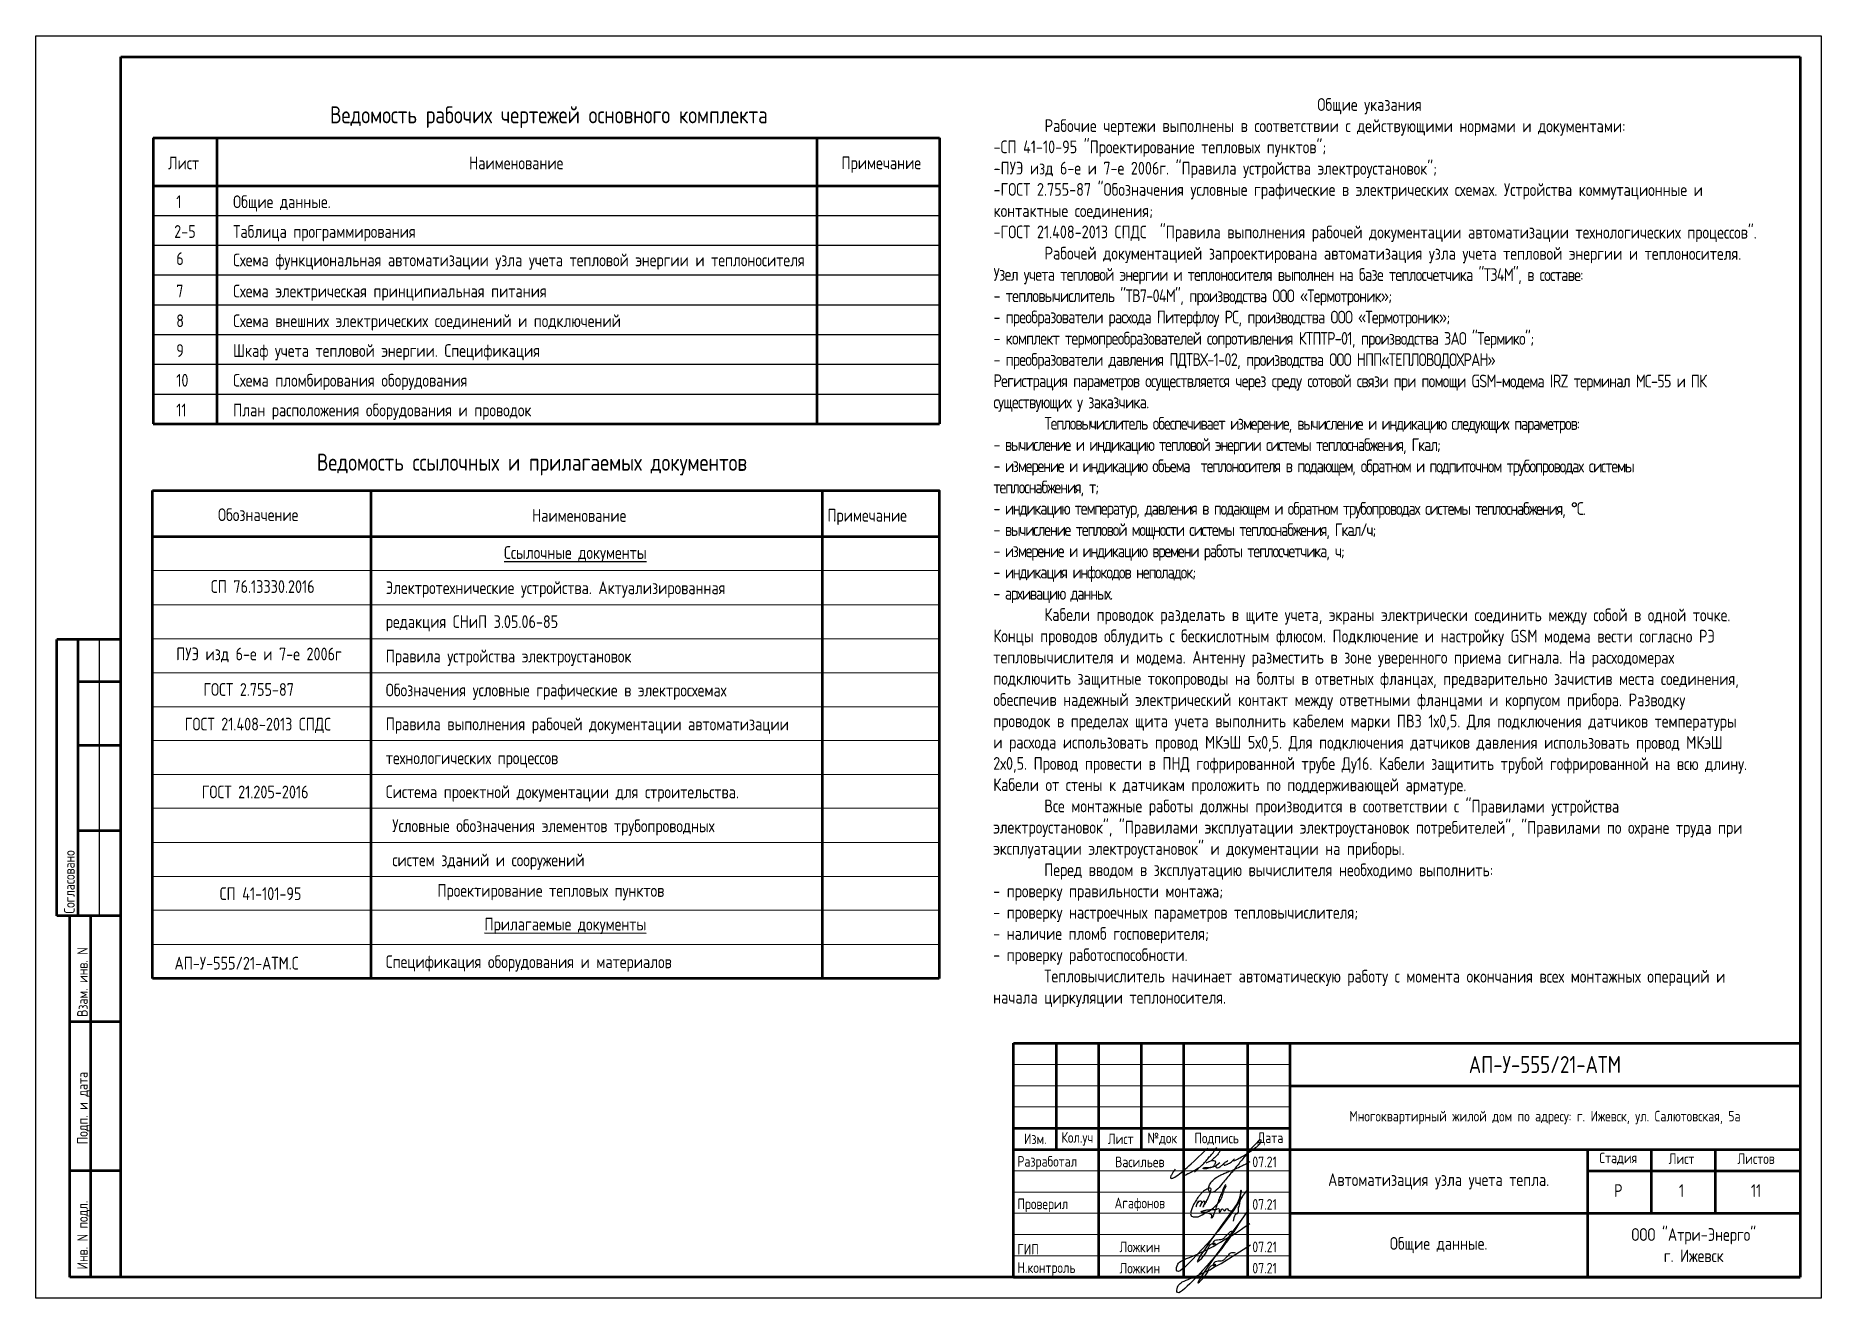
# Model space of a CAD drawing. Header units: millimetres. Extents: x -24312 to 142424, y -11214 to -5274.
# Drawn here: x 79169 to 87569, y -11214 to -5274 of the extents above; entities that cross this region are included whole.
import ezdxf
from ezdxf.enums import TextEntityAlignment as Align

# ---------------------------------------------------------------- set-up
doc = ezdxf.new("R2010")
doc.units = ezdxf.units.MM
doc.linetypes.add('K5LT_BASIC', pattern=[0])
doc.linetypes.add('K5LT_THIN', pattern=[0])
doc.layers.get('0').update_dxf_attribs({"color": 250})
for name, color, linetype, lineweight in [('0_Ном._пера__1', 7, 'Continuous', 5), ('0_Ном._пера__4', 7, 'Continuous', 50), ('P', 250, 'Continuous', 100)]:
    doc.layers.add(name, color=color, linetype=linetype, lineweight=lineweight)
doc.layers.add('LAYER0VIEW0', color=7, linetype='Continuous')
doc.styles.add('ГОСТ 2.304', font='')
doc.styles.add('ГостА', font='', dxfattribs={"height": 50})
doc.styles.get('ГОСТ 2.304').set_extended_font_data('GOST 2.304 type A')
doc.styles.get('ГостА').set_extended_font_data('GOST type A')

msp = doc.modelspace()

# ---------------------------------------------------------------- texts
at = {"color": 7, "style": 'ГОСТ 2.304'}
for s, height, p in [('Ведомость рабочих чертежей основного комплекта', 80, (80553.8, -5686.032)), ('Лист', 60, (79792.299, -5902.348)), ('Наименование', 60, (81208.216, -5902.348)), ('Примечание', 60, (82959.978, -5901.863)), ('1', 60, (79830.343, -6084.816)), ('Общие данные.', 60, (80097.864, -6084.816)), ('2-5', 60, (79820.765, -6224.816)), ('Таблица программирования', 60, (80097.864, -6224.816)), ('6', 60, (79830.343, -6352.533)), ('Схема функциональная автоматизации узла учета тепловой энергии и теплоносителя  ', 60, (80097.864, -6358.683)), ('7', 60, (79830.343, -6504.816)), ('Схема электрическая принципиальная питания', 60, (80097.864, -6504.816)), ('8', 60, (79830.343, -6644.816)), ('Схема внешних электрических соединений и подключений', 60, (80097.864, -6644.816)), ('9', 60, (79830.343, -6784.816)), ('Шкаф учета тепловой энергии. Спецификация ', 60, (80097.864, -6784.816)), ('10', 60, (79830.343, -6924.816)), ('Схема пломбирования оборудования', 60, (80097.864, -6924.816)), ('11', 60, (79830.343, -7064.816)), ('План расположения оборудования и проводок', 60, (80097.864, -7064.816))]:
    msp.add_text(s, height=height, dxfattribs=at).set_placement(p)
at = {"color": 0, "style": 'ГОСТ 2.304'}
for s, height, p in [('Ведомость ссылочных и прилагаемых документов', 80, (80491.85, -7319.929)), ('Обозначение', 60, (80026.895, -7557.332)), ('Наименование', 60, (81504.42, -7560.592)), ('Примечание', 60, (82893.458, -7559.793)), ('%%UСсылочные документы', 60, (81372.211, -7735.104)), ('СП 76.13330.2016', 60, (79993.154, -7895.103)), ('Электротехнические устройства. Актуализированная', 60, (80815.994, -7900.446)), ('редакция СНиП 3.05.06-85', 60, (80815.994, -8060.073)), ('ПУЭ изд 6-е и 7-е 2006г ', 60, (79830.195, -8212.061)), ('Правила устройства электроустановок', 60, (80815.994, -8222.1)), ('ГОСТ 2.755-87', 60, (79957.892, -8379.434)), ('Обозначения условные графические в электросхемах', 60, (80815.994, -8381.726)), ('ГОСТ 21.408-2013 СПДС ', 60, (79870.629, -8542.246)), ('Правила выполнения рабочей документации автоматизации', 60, (80815.994, -8541.353)), ('технологических процессов', 60, (80815.994, -8700.979)), (' ГОСТ 21.205-2016 ', 60, (79919.499, -8861.499)), ('Система проектной документации для строительства.  ', 60, (80815.994, -8860.605)), (' Условные обозначения элементов трубопроводных', 60, (80815.994, -9020.232)), (' систем зданий и сооружений ', 60, (80815.994, -9181.059)), ('СП 41-101-95', 60, (80034.634, -9340.025)), ('Проектирование тепловых пунктов', 60, (81059.163, -9324.649)), ('%%UПрилагаемые документы', 60, (81280.425, -9483.076)), ('АП-У-555/21-АТМ.С', 60, (79822.102, -9666.946)), ('Спецификация оборудования и материалов', 60, (80815.994, -9659.938))]:
    msp.add_text(s, height=height, rotation=359.9710104, dxfattribs=at).set_placement(p)
at = {"style": 'ГОСТ 2.304'}
for s, height, p in [('АП-У-555/21-АТМ', 80, (86269.183, -10113.68)), ('Изм.', 50, (83871.613, -10463.627)), ('Кол.уч', 50, (84069.183, -10463.68)), ('Лист', 50, (84273.444, -10463.627)), ('№док', 50, (84469.452, -10463.627)), ('Подпись', 50, (84724.719, -10463.627)), ('Дата', 50, (84977.706, -10463.627)), ('Стадия', 50, (86614.153, -10556.954)), ('Лист', 50, (86911.722, -10556.954)), ('Листов', 50, (87262.428, -10556.954)), ('Р', 60, (86614.153, -10706.954)), ('1', 60, (86911.722, -10706.954)), ('11', 60, (87262.428, -10706.954))]:
    msp.add_text(s, height=height, dxfattribs=at).set_placement(p, align=Align.MIDDLE)
at = {"insert": (86269.183, -10363.68), "char_height": 50, "width": 2400, "attachment_point": 5, "line_spacing_factor": 0.9, "style": 'ГОСТ 2.304'}
msp.add_mtext('\\pxqc;{\\C0;Многоквартирный жилой дом по адресу: г. Ижевск, ул. Салютовская, 5а}', dxfattribs=at)
at = {"char_height": 50, "style": 'ГОСТ 2.304'}
for s, insert, attachment_point in [('\\A1;Разработал', (83787.295, -10608.042), 7), ('\\A1;Васильев', (84363.209, -10572.006), 5), ('\\A1;07.21', (84892.472, -10597.006), 7), ('\\A1;Проверил', (83787.295, -10808.042), 7), ('\\A1;Агафонов', (84363.209, -10772.006), 5), ('\\A1;07.21', (84892.472, -10797.006), 7), ('\\A1;ГИП', (83787.295, -11008.042), 7), ('\\A1;Ложкин', (84363.209, -10972.006), 5), ('\\A1;07.21', (84892.472, -10997.006), 7), ('\\A1;Н.контроль', (83787.295, -11108.042), 7), ('\\A1;Ложкин', (84363.209, -11072.006), 5), ('\\A1;07.21', (84892.472, -11097.006), 7)]:
    msp.add_mtext(s, dxfattribs=dict(at, insert=insert, attachment_point=attachment_point))
at = {"char_height": 60, "attachment_point": 5, "style": 'ГОСТ 2.304'}
for s, insert, width in [('\\pxsm1;Автоматизация узла учета тепла.', (85769.183, -10663.68), 1400), ('\\pxsm1;ООО "Атри-Энерго"\\Pг. Ижевск', (86969.183, -10963.68), 1000), ('{\\C7;Общие данные.}', (85769.183, -10963.68), 1400)]:
    msp.add_mtext(s, dxfattribs=dict(at, insert=insert, width=width))
at = {"layer": '0_Ном._пера__1', "color": 7, "linetype": 'Continuous', "lineweight": 20, "style": 'ГОСТ 2.304'}
for s, p in [('Согласовано', (79352.602, -9403.68)), ('Взам. инв. N', (79414.229, -9889.389)), ('Подп. и дата', (79414.229, -10489.389)), ('Инв. N подл.', (79414.229, -11077.993))]:
    msp.add_text(s, height=50, rotation=90, dxfattribs=at).set_placement(p)
at = {"layer": 'P', "linetype": 'Continuous', "lineweight": 18, "insert": (83675.51, -5566.573), "char_height": 60, "width": 3536.6605, "attachment_point": 1, "rotation": 359.9710104, "style": 'ГостА'}
msp.add_mtext('\\pxqc;Общие указания\\P\\pq*;^IРабочие чертежи выполнены в соответствии с действующими нормами и документами:\\P-СП 41-10-95 "Проектирование тепловых пунктов";\\P-ПУЭ изд 6-е и 7-е 2006г. "Правила устройства электроустановок";\\P-ГОСТ 2.755-87 "Обозначения условные графические в электрических схемах. Устройства коммутационные и контактные соединения;\\P-ГОСТ 21.408-2013 СПДС  "Правила выполнения рабочей документации автоматизации технологических процессов".\\P^IРабочей документацией запроектирована автоматизация узла учета тепловой энергии и теплоносителя. {\\fGOST 2.304 type A|b0|i0|c204|p34;\\T0.9;Узел учета тепловой энергии и теплоносителя выполнен на базе теплосчетчика "Т34М", в составе: \\P\\pt22;- тепловычислитель "ТВ7-04М", производства ООО «Термотроник»;\\P\\A1;- преобразователи расхода Питерфлоу РС, производства ООО \\A0;«Термотроник»\\A1;;\\P- комплект термопреобразователей сопротивления КТПТР-01, производства ЗАО "Термико";\\P\\pt1.1;- преобразователи давления ПДТВХ-1-02, \\A0;производства ООО НПП«ТЕПЛОВОДОХРАН»\\A1;\\P\\pt0;\\A0;Регистрация параметров осуществляется через среду сотовой связи при помощи GSM-модема IRZ терминал МС-55 и ПК существующих у заказчика.\\T0.85;\\P^IТепловычислитель обеспечивает измерение, вычисление и индикацию следующих параметров:\\P\\pt1.1;- вычисление и индикацию тепловой энергии системы теплоснабжения, Гкал;\\P- измерение и индикацию объема  теплоносителя в подающем, обратном и подпиточном трубопроводах системы\\Pтеплоснабжения, т;\\P- индикацию температур, давления в подающем и обратном трубопроводах системы теплоснабжения, \\fISOCPEUR|b0|i0|c204|p34;%%D\\fGOST type A|b0|i0|c204|p34;С.\\P- вычисление тепловой мощности системы теплоснабжения, Гкал/ч;\\P- измерение и индикацию времени работы теплосчетчика, ч;\\P- индикация инфокодов неполадок; \\P\\ptz;- архивацию данных. }\\P{\\fGOST 2.304 type A|b0|i0|c204|p34;^IКабели проводок разделать в щите учета, экраны электрически соединить между собой в одной точке. Концы проводов облудить с бескислотным флюсом. Подключение и настройку GSM модема вести согласно РЭ тепловычислителя и модема. }Антенну разместить в зоне уверенного приема сигнала.{\\fGOST 2.304 type A|b0|i0|c204|p34; На расходомерах подключить защитные токопроводы на болты в ответных фланцах, предварительно зачистив места соединения, обеспечив надежный электрический контакт между ответными фланцами и корпусом прибора. Разводку проводок в пределах щита учета выполнить кабелем марки ПВ3 1х0,5. }Для подключения датчиков температуры и расхода использовать провод МКэШ 5х0,5. Для подключения датчиков давления использовать провод МКэШ 2х0,5. Провод провести в ПНД гофрированной трубе Ду16. Кабели защитить трубой гофрированной на всю длину. Кабели от стены к датчикам проложить по поддерживающей арматуре. \\P^IВсе монтажные работы должны производится в соответствии с "Правилами устройства\\Pэлектроустановок", "Правилами эксплуатации электроустановок потребителей", "Правилами по охране труда при эксплуатации электроустановок" и документации на приборы. \\P^IПеред вводом в зксплуатацию вычислителя необходимо выполнить:\\P- проверку правильности монтажа;\\P- проверку настроечных параметров тепловычислителя; \\P- наличие пломб госповерителя;\\P- проверку работоспособности.\\P^IТепловычислитель начинает автоматическую работу с момента окончания всех монтажных операций и начала циркуляции теплоносителя.', dxfattribs=at)

# ---------------------------------------------------------------- blocks, each defined once
blk = doc.blocks.new('A$C4EB2491E')
at = {"ltscale": 0.3}
for points, degree in [([(27, 135), (10, 108), (0, 94), (-1, 81), (7, 80), (28, 88), (75, 124), (123, 168), (216, 256)], 3), ([(75, 124), (72, 109), (72, 98), (76, 96), (89, 102), (100, 108), (116, 115), (131, 123), (140, 129), (153, 135), (166, 143), (181, 155), (191, 166), (212, 189), (230, 211), (246, 227), (261, 249), (269, 260)], 3), ([(258, 244), (279, 253), (287, 247), (286, 237), (284, 234), (270, 213), (241, 188), (238, 185), (234, 181), (206, 170)], 3), ([(361, 183), (381, 185), (390, 194), (435, 218), (480, 250), (509, 269), (529, 296), (527, 304), (518, 306), (484, 271), (458, 240), (424, 199), (404, 175), (381, 145), (365, 127), (338, 94), (313, 66), (292, 39), (256, 0), (236, -2), (220, 9), (221, 31), (231, 55), (258, 83), (287, 99), (310, 108), (332, 119), (371, 132), (399, 146), (441, 167), (462, 179)], 3), ([(166, 143), (140, 117)], 1), ([(238, 185), (256, 184), (261, 181), (262, 174), (259, 164), (249, 149), (236, 143), (206, 136), (193, 135), (187, 140), (195, 143), (205, 144), (214, 144), (231, 145), (246, 147), (260, 151), (286, 173)], 3), ([(264, 156), (261, 143), (273, 141), (287, 147), (295, 153), (312, 169), (324, 180), (333, 185), (333, 186)], 3), ([(307, 165), (311, 157), (316, 157), (326, 160), (340, 168), (358, 179), (372, 194)], 3)]:
    blk.add_open_spline(points, degree=degree, dxfattribs=at)
blk = doc.blocks.new('A$C0EED4A08')
at = {"lineweight": -2}
blk.add_open_spline([(20.7, 61.2), (21.7, 64.7), (23.4, 71.3), (32.8, 94.2), (24.5, 74.4), (32, 84), (36.5, 87.6), (43.7, 84.6), (42.1, 76.2), (40, 71.5), (35.2, 58.6), (40.1, 68.6), (41.9, 72.9), (45.2, 77.8), (48.5, 81.4), (50.9, 86.6), (59.3, 86), (55.6, 79.5), (55.4, 74.5), (52.8, 68.5), (51.8, 64), (48, 55.7), (54.5, 70.4), (59.7, 74.5), (64.6, 83.8), (72.5, 102.5), (95.3, 150.3), (62.6, 134.7), (50, 127.5), (39.9, 115.2), (29.1, 103.7), (19.8, 87.5), (9.7, 71.6), (2.3, 55.7), (-2.1, 40.8), (-5.4, 21.3), (15, 16.1), (36.5, 18.9), (59.8, 37.2), (88.3, 47.9), (105.1, 69.4), (127.4, 87), (133.6, 115.2), (140.2, 136.7), (150.7, 149.9), (145.6, 155.7), (141.5, 147.9), (138.2, 143.1), (134.1, 133.3), (131, 120.9), (123.3, 108.6), (118.7, 94.1), (113.6, 81.6), (109.9, 69.5), (105.8, 57.7), (100.9, 47), (98.7, 35.8), (93.4, 26.3), (92.6, 18.9), (82.4, 8.9), (91.8, 24.9), (78.5, 31), (67.6, 34.1), (56.4, 38.1), (47.5, 34.5), (39.3, 42), (50, 43.8), (55.7, 45.7), (62.2, 46.5), (68.8, 48.5), (76.6, 47.1), (84, 50.5), (92.3, 49.4), (99.6, 50.2), (107.9, 48.5), (114.2, 56.5), (120.1, 50.1), (118.9, 44.9), (117.9, 33.5), (126.9, 45.4), (132.3, 54.2), (136.9, 47.7), (141.6, 41), (146.3, 48.9), (152, 56.8), (157.2, 46), (170.6, 40.8), (188.8, 54.4), (195.8, 75.5), (206.7, 97.8), (210.2, 112.3), (216.6, 130.9), (210.3, 131.2), (208.9, 126.4), (209.7, 121.1), (208.4, 112.7), (208, 103.5), (208.5, 90), (205.7, 76.5), (202.8, 62.8), (197.5, 51.3), (203, 35.6), (181.6, 25), (179.5, 9.6), (178.2, 0)], degree=3, knots=[0, 0, 0, 0, 14.167194, 26.890754, 35.314392, 41.71436, 48.403337, 54.150711, 59.523492, 69.993822, 76.883495, 83.397454, 89.57598, 94.081517, 100.137054, 104.648788, 110.534043, 115.493961, 121.373327, 126.797914, 133.938197, 137.532955, 146.786799, 157.755729, 165.260393, 175.818679, 226.056962, 240.336611, 262.561771, 272.876484, 287.353537, 309.903384, 328.55104, 344.088105, 361.577216, 378.236769, 391.917028, 414.769459, 443.718804, 478.129909, 503.813264, 524.041038, 561.991008, 582.758455, 598.428883, 599.36325, 603.50078, 615.547993, 623.086606, 633.715246, 654.209645, 665.828887, 679.140989, 694.626301, 703.84956, 716.745925, 729.559612, 738.298125, 747.961274, 755.137825, 764.222563, 777.339173, 788.965562, 801.29066, 810.743379, 816.064539, 824.798882, 830.543276, 836.595448, 843.748837, 851.271103, 859.282141, 867.178556, 875.723493, 881.563983, 891.725366, 896.369877, 902.244552, 908.638358, 920.616836, 927.949916, 933.945368, 939.689414, 948.004643, 954.238626, 963.410453, 972.22617, 996.743911, 1017.877019, 1041.418789, 1065.997666, 1077.036801, 1078.444202, 1082.718227, 1088.858229, 1095.371672, 1107.7691, 1116.500316, 1135.9592, 1148.681173, 1158.604198, 1173.41822, 1190.005644, 1217.589276, 1217.589276, 1217.589276, 1217.589276], dxfattribs=at)
blk = doc.blocks.new('A$C34D362C5')
at = {"ltscale": 10}
for points, knots in [([(246.3, 339.2), (98.6, 135.3), (-65.7, -91.6), (58.6, 45.2), (62.1, 78.5), (95.3, 83.3), (79.2, 67.2), (82.6, 94), (103.8, 99.1), (127.8, 97.9), (139.8, 113.9), (151.4, 123.6), (161.9, 140.1), (175.7, 137.5), (182.9, 136.2)], [0, 0, 0, 0, 394.18074, 438.533546, 481.486652, 491.046134, 501.356163, 513.672121, 536.487376, 564.707433, 579.283425, 593.152603, 611.287332, 631.336975, 631.336975, 631.336975, 631.336975]), ([(217.5, 299.5), (168.8, 221.7), (108.8, 126), (-98.7, -78.1), (-88.4, -15.6), (-62.3, 2.2), (60.8, 46.3), (163.3, 113.7), (254.5, 173.8)], [0, 0, 0, 0, 378.961016, 466.592226, 495.418146, 520.544535, 560.396751, 886.010372, 886.010372, 886.010372, 886.010372])]:
    blk.add_open_spline(points, degree=3, knots=knots, dxfattribs=at)

# ---------------------------------------------------------------- linework, layer by layer
at = {"linetype": 'K5LT_BASIC', "lineweight": 53}
for p, q in [((79569.183, -11113.68), (79569.183, -5373.68)), ((79569.183, -5373.68), (87469.183, -5373.68)), ((87469.183, -5373.68), (87469.183, -11113.68)), ((79721.247, -5754.413), (83421.247, -5754.413)), ((79721.247, -5754.413), (79721.247, -7099.349)), ((80020.529, -5754.413), (80020.529, -7099.349)), ((82843.927, -5754.413), (82843.927, -7099.349)), ((83421.247, -5754.413), (83421.247, -7099.349)), ((79721.247, -5979.349), (83421.247, -5979.349)), ((79721.247, -7099.349), (83421.247, -7099.349)), ((79269.183, -9413.68), (79269.183, -8113.68)), ((79569.183, -8113.68), (79269.183, -8113.68)), ((79369.183, -9413.68), (79369.183, -8113.68)), ((79569.183, -8313.68), (79369.183, -8313.68)), ((79569.183, -8613.68), (79369.183, -8613.68)), ((79569.183, -9013.68), (79369.183, -9013.68)), ((79569.183, -9413.68), (79269.183, -9413.68)), ((79329.183, -11113.68), (79329.183, -9413.68)), ((79569.183, -9413.68), (79329.183, -9413.68)), ((79429.183, -11113.68), (79429.183, -9413.68)), ((79569.183, -9913.68), (79329.183, -9913.68)), ((79569.183, -10613.68), (79329.183, -10613.68)), ((79569.183, -11113.68), (79329.183, -11113.68))]:
    msp.add_line(p, q, dxfattribs=at)
at = {"color": 7}
for p, q in [((79721.247, -6399.349), (83421.247, -6399.349)), ((79721.247, -6539.349), (83421.247, -6539.349)), ((79721.247, -6679.349), (83421.247, -6679.349)), ((79721.247, -6959.349), (83421.247, -6959.349))]:
    msp.add_line(p, q, dxfattribs=at)
msp.add_line((79469.183, -9413.68), (79469.183, -8113.68))
at = {"linetype": 'Continuous'}
msp.add_lwpolyline([(79169.183, -5273.68), (87569.183, -5273.68), (87569.183, -11213.68), (79169.183, -11213.68)], close=True, dxfattribs=at)
at = {"lineweight": 53, "ltscale": 0.3}
for points in [[(79718.579, -7412.546), (83418.579, -7412.546), (83418.579, -9709.726)], [(79718.579, -9709.726), (79718.579, -7412.546)], [(80747.466, -9709.726), (80747.466, -7412.546)], [(82868.46, -7412.546), (82868.46, -9709.726)], [(83418.579, -7630.982), (79718.579, -7630.982)], [(83418.579, -9709.726), (79718.579, -9709.726)]]:
    msp.add_lwpolyline(points, dxfattribs=at)
at = {"layer": '0_Ном._пера__1', "color": 7, "linetype": 'Continuous', "lineweight": 20}
for p, q in [((83769.183, -10113.68), (85069.183, -10113.68)), ((83769.183, -10213.68), (85069.183, -10213.68)), ((83769.183, -10313.68), (85069.183, -10313.68)), ((83769.183, -10613.68), (85069.183, -10613.68)), ((83769.183, -10713.68), (85069.183, -10713.68)), ((83769.183, -10813.68), (85069.183, -10813.68)), ((83769.183, -10913.68), (85069.183, -10913.68)), ((83769.183, -11013.68), (85069.183, -11013.68))]:
    msp.add_line(p, q, dxfattribs=at)
at = {"layer": '0_Ном._пера__4', "color": 7, "linetype": 'Continuous', "lineweight": 50}
for p, q in [((83769.183, -10013.68), (87469.183, -10013.68)), ((83769.183, -11113.68), (83769.183, -10013.68)), ((83969.183, -10013.68), (83969.183, -10513.68)), ((84169.183, -10013.68), (84169.183, -11113.68)), ((84369.183, -10013.68), (84369.183, -10513.68)), ((84569.183, -10013.68), (84569.183, -11113.68)), ((84869.183, -10013.68), (84869.183, -11113.68)), ((85069.183, -10013.68), (85069.183, -11113.68)), ((87469.183, -10013.68), (87469.183, -11113.68)), ((85069.183, -10213.68), (87469.183, -10213.68)), ((83769.183, -10413.68), (85069.183, -10413.68)), ((83769.183, -10513.68), (87469.183, -10513.68)), ((86469.183, -10513.68), (86469.183, -11113.68)), ((86769.183, -10513.68), (86769.183, -10813.68)), ((87069.183, -10513.68), (87069.183, -10813.68)), ((86469.183, -10613.68), (87469.183, -10613.68)), ((85069.183, -10813.68), (87469.183, -10813.68)), ((87469.183, -11113.68), (79569.183, -11113.68)), ((83769.183, -11113.68), (87469.183, -11113.68))]:
    msp.add_line(p, q, dxfattribs=at)
at = {"layer": 'LAYER0VIEW0', "color": 7, "linetype": 'K5LT_THIN'}
for p, q in [((79721.247, -6119.349), (83421.247, -6119.349)), ((79721.247, -6259.349), (83421.247, -6259.349)), ((79721.247, -6819.349), (83421.247, -6819.349))]:
    msp.add_line(p, q, dxfattribs=at)
at = {"layer": 'P', "color": 0, "linetype": 'Continuous', "lineweight": 18}
for points in [[(83418.579, -7789.408), (79718.579, -7789.408)], [(83418.579, -7951.435), (79718.579, -7951.435)], [(83418.579, -8111.062), (79718.579, -8111.062)], [(83418.579, -8270.688), (79718.579, -8270.688)], [(83418.579, -8430.315), (79718.579, -8430.315)], [(83418.579, -8589.941), (79718.579, -8589.941)], [(83418.579, -8749.567), (79718.579, -8749.567)], [(83418.579, -8907.994), (79718.579, -8907.994)], [(83418.579, -9068.82), (79718.579, -9068.82)], [(83418.579, -9229.647), (79718.579, -9229.647)], [(83418.579, -9388.073), (79718.579, -9388.073)], [(83418.579, -9548.9), (79718.579, -9548.9)]]:
    msp.add_lwpolyline(points, dxfattribs=at)

# ---------------------------------------------------------------- block references
at = {"ltscale": 0.3, "xscale": 0.81, "yscale": 0.81, "zscale": 0.81}
msp.add_blockref('A$C4EB2491E', (84507.665, -10714.963), dxfattribs=at)
at = {"ltscale": 10}
for p in [(84626.907, -11035.672), (84629.057, -11135.672)]:
    msp.add_blockref('A$C34D362C5', p, dxfattribs=at)
at = {"ltscale": 10, "xscale": 1.099999999999999, "yscale": 1.099999999999999, "zscale": 1.099999999999999}
msp.add_blockref('A$C0EED4A08', (84606.172, -10850.248), dxfattribs=at)

msp.set_redraw_order([(e.dxf.handle, doc.entitydb.next_handle()) for e in msp.query("TEXT MTEXT ATTDEF DIMENSION ARC_DIMENSION")])  # texts and dimensions are drawn at this point

doc.saveas('drawing.dxf')
